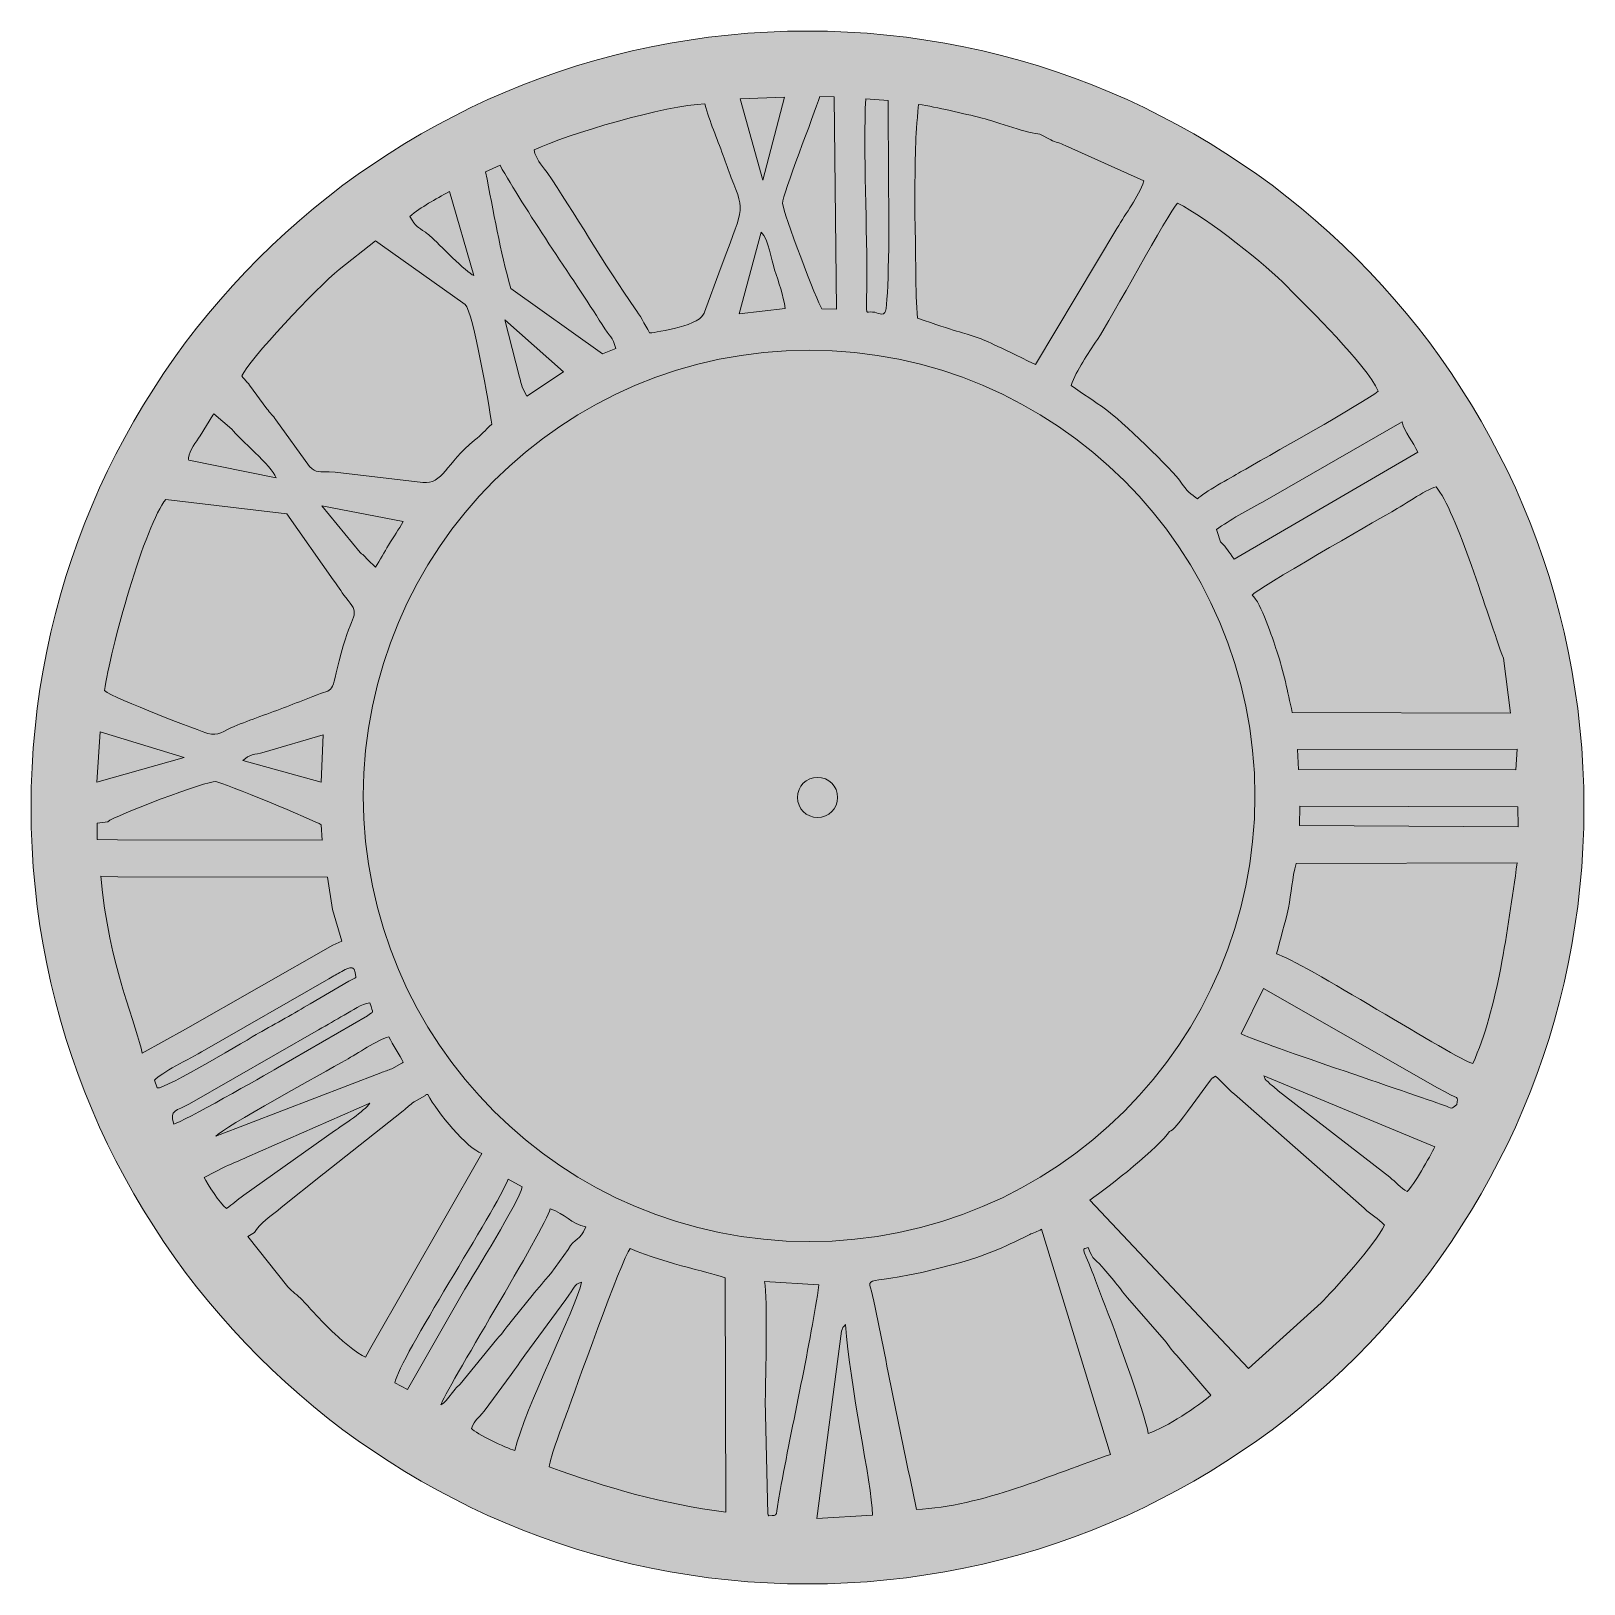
# Model space of a CAD drawing. Header units: inches. Extents: x -4.32 to 3.28, y -3.78 to 3.82.
import ezdxf

# ---------------------------------------------------------------- set-up
doc = ezdxf.new("R2010")
doc.units = ezdxf.units.IN
doc.header["$MEASUREMENT"] = 0
doc.layers.add('layer 1', color=7, linetype='Continuous')

msp = doc.modelspace()

# ---------------------------------------------------------------- hatches: boundary and pattern name
at = {"layer": 'layer 1', "true_color": 0xfefefe}
h = msp.add_hatch(color=7, dxfattribs=at)
edge = h.paths.add_edge_path()
edge.add_spline(control_points=[(-0.5208, 3.8199), (-2.6201, 3.8199), (-4.322, 2.1181), (-4.322, 0.0187), (-4.322, -2.0806), (-2.6201, -3.7824), (-0.5208, -3.7824), (1.5786, -3.7824), (3.2804, -2.0806), (3.2804, 0.0187), (3.2804, 2.1181), (1.5786, 3.8199), (-0.5208, 3.8199)], knot_values=[0, 0, 0, 0, 0.25, 0.25, 0.25, 0.5, 0.5, 0.5, 0.75, 0.75, 0.75, 1, 1, 1, 1], degree=3, periodic=1)
h = msp.add_hatch(color=7, dxfattribs=at)
edge = h.paths.add_edge_path()
edge.add_spline(control_points=[(-0.4503, 2.4606), (-0.4716, 2.4866), (-0.6419, 2.9375), (-0.6424, 2.9754), (-0.643, 3.0218), (-0.4879, 3.4119), (-0.4607, 3.4996), (-0.4607, 3.4996), (-0.3896, 3.4977), (-0.3896, 3.4977), (-0.3896, 3.4977), (-0.3784, 2.4581), (-0.3784, 2.4581), (-0.3784, 2.4581), (-0.4503, 2.4606), (-0.4503, 2.4606)], knot_values=[0, 0, 0, 0, 0.2, 0.2, 0.2, 0.4, 0.4, 0.4, 0.6, 0.6, 0.6, 0.8, 0.8, 0.8, 1, 1, 1, 1], degree=3, periodic=1)
h = msp.add_hatch(color=7, dxfattribs=at)
edge = h.paths.add_edge_path()
edge.add_spline(control_points=[(-0.894, 3.1015), (-0.821, 2.9237), (-0.8396, 2.956), (-0.9541, 2.635), (-0.9541, 2.635), (-1.0185, 2.4617), (-1.0185, 2.4617), (-1.0201, 2.4575), (-1.0277, 2.4381), (-1.0295, 2.4344), (-1.0608, 2.3693), (-1.2929, 2.3419), (-1.2936, 2.3421), (-1.319, 2.3886), (-1.3423, 2.4296), (-1.3644, 2.4606), (-1.5125, 2.669), (-1.6674, 2.9417), (-1.7959, 3.1268), (-1.8291, 3.1746), (-1.8486, 3.1887), (-1.8594, 3.2383), (-1.6974, 3.3143), (-1.2107, 3.4594), (-1.0227, 3.4632), (-0.9995, 3.3723), (-0.9646, 3.298), (-0.9337, 3.2112), (-0.9203, 3.1737), (-0.9095, 3.1393), (-0.894, 3.1015)], knot_values=[0, 0, 0, 0, 0.1, 0.1, 0.1, 0.2, 0.2, 0.2, 0.3, 0.3, 0.3, 0.4, 0.4, 0.4, 0.5, 0.5, 0.5, 0.6, 0.6, 0.6, 0.7, 0.7, 0.7, 0.8, 0.8, 0.8, 0.9, 0.9, 0.9, 1, 1, 1, 1], degree=3, periodic=1)
h = msp.add_hatch(color=7, dxfattribs=at)
edge = h.paths.add_edge_path()
edge.add_spline(control_points=[(-0.7401, 3.09), (-0.7401, 3.09), (-0.8511, 3.4879), (-0.8511, 3.4879), (-0.8511, 3.4879), (-0.6327, 3.4957), (-0.6327, 3.4957), (-0.6327, 3.4957), (-0.7401, 3.09), (-0.7401, 3.09)], knot_values=[0, 0, 0, 0, 0.333333, 0.333333, 0.333333, 0.666667, 0.666667, 0.666667, 1, 1, 1, 1], degree=3, periodic=1)
h = msp.add_hatch(color=7, dxfattribs=at)
edge = h.paths.add_edge_path()
edge.add_spline(control_points=[(-0.1415, 2.4413), (-0.1593, 2.4218), (-0.1907, 2.4497), (-0.2021, 2.4435), (-0.2364, 2.4533), (-0.233, 2.4051), (-0.2307, 2.5607), (-0.2265, 2.8411), (-0.2497, 3.2425), (-0.2355, 3.4881), (-0.2355, 3.4881), (-0.1266, 3.4806), (-0.1266, 3.4806), (-0.1266, 3.4806), (-0.1248, 3.0877), (-0.1248, 3.0877), (-0.1178, 2.7915), (-0.1272, 2.457), (-0.1415, 2.4413)], knot_values=[0, 0, 0, 0, 0.166667, 0.166667, 0.166667, 0.333333, 0.333333, 0.333333, 0.5, 0.5, 0.5, 0.666667, 0.666667, 0.666667, 0.833333, 0.833333, 0.833333, 1, 1, 1, 1], degree=3, periodic=1)
h = msp.add_hatch(color=7, dxfattribs=at)
edge = h.paths.add_edge_path()
edge.add_spline(control_points=[(0.5948, 2.1872), (0.2091, 2.3756), (0.3863, 2.2871), (0.018, 2.4137), (0.005, 2.5439), (0.012, 2.7266), (0.0046, 2.9058), (0.0057, 3.266), (0.0073, 3.2712), (0.0223, 3.4611), (0.1149, 3.4464), (0.2395, 3.4172), (0.3342, 3.3937), (0.4039, 3.3765), (0.5704, 3.3141), (0.6169, 3.3158), (0.6169, 3.3158), (0.6697, 3.2868), (0.6697, 3.2868), (0.6953, 3.2772), (0.7158, 3.2702), (0.7414, 3.26), (0.7414, 3.26), (1.1258, 3.086), (1.1258, 3.086), (1.0974, 3.0037), (1.04, 2.9335), (0.9942, 2.8528), (0.9942, 2.8528), (0.5948, 2.1872), (0.5948, 2.1872)], knot_values=[0, 0, 0, 0, 0.1, 0.1, 0.1, 0.2, 0.2, 0.2, 0.3, 0.3, 0.3, 0.4, 0.4, 0.4, 0.5, 0.5, 0.5, 0.6, 0.6, 0.6, 0.7, 0.7, 0.7, 0.8, 0.8, 0.8, 0.9, 0.9, 0.9, 1, 1, 1, 1], degree=3, periodic=1)
h = msp.add_hatch(color=7, dxfattribs=at)
edge = h.paths.add_edge_path()
edge.add_spline(control_points=[(-1.4589, 2.266), (-1.4589, 2.266), (-1.5249, 2.2397), (-1.5249, 2.2397), (-1.5249, 2.2397), (-1.9728, 2.5594), (-1.9728, 2.5594), (-2.0254, 2.7405), (-2.0571, 2.9374), (-2.0972, 3.1303), (-2.0972, 3.1303), (-2.0261, 3.1631), (-2.0261, 3.1631), (-1.9097, 2.952), (-1.6696, 2.6096), (-1.5265, 2.3837), (-1.4846, 2.3176), (-1.4771, 2.3269), (-1.4589, 2.266)], knot_values=[0, 0, 0, 0, 0.166667, 0.166667, 0.166667, 0.333333, 0.333333, 0.333333, 0.5, 0.5, 0.5, 0.666667, 0.666667, 0.666667, 0.833333, 0.833333, 0.833333, 1, 1, 1, 1], degree=3, periodic=1)
h = msp.add_hatch(color=7, dxfattribs=at)
edge = h.paths.add_edge_path()
edge.add_spline(control_points=[(-2.1539, 2.6232), (-2.1918, 2.6375), (-2.323, 2.7765), (-2.3699, 2.8182), (-2.3777, 2.8251), (-2.3832, 2.8288), (-2.3912, 2.8346), (-2.4328, 2.8649), (-2.4335, 2.8565), (-2.4683, 2.9121), (-2.4094, 2.9603), (-2.3451, 2.9955), (-2.2741, 3.0338), (-2.2741, 3.0338), (-2.1539, 2.6232), (-2.1539, 2.6232)], knot_values=[0, 0, 0, 0, 0.2, 0.2, 0.2, 0.4, 0.4, 0.4, 0.6, 0.6, 0.6, 0.8, 0.8, 0.8, 1, 1, 1, 1], degree=3, periodic=1)
h = msp.add_hatch(color=7, dxfattribs=at)
edge = h.paths.add_edge_path()
edge.add_spline(control_points=[(0.9384, 1.9687), (0.885, 2.0065), (0.8292, 2.0427), (0.7695, 2.0851), (0.7992, 2.163), (0.8495, 2.2363), (0.8986, 2.3102), (0.9621, 2.4057), (1.2459, 2.9281), (1.2903, 2.978), (1.4359, 2.9034), (1.7307, 2.6709), (1.827, 2.57), (1.937, 2.4549), (2.2133, 2.192), (2.2735, 2.0565), (2.208, 2.0038), (1.7104, 1.7253), (1.5996, 1.6613), (1.55, 1.6327), (1.4198, 1.5605), (1.3885, 1.5306), (1.358, 1.5487), (1.3323, 1.5733), (1.3107, 1.6067), (1.2685, 1.672), (1.0073, 1.9198), (0.9384, 1.9687)], knot_values=[0, 0, 0, 0, 0.111111, 0.111111, 0.111111, 0.222222, 0.222222, 0.222222, 0.333333, 0.333333, 0.333333, 0.444444, 0.444444, 0.444444, 0.555556, 0.555556, 0.555556, 0.666667, 0.666667, 0.666667, 0.777778, 0.777778, 0.777778, 0.888889, 0.888889, 0.888889, 1, 1, 1, 1], degree=3, periodic=1)
h = msp.add_hatch(color=7, dxfattribs=at)
edge = h.paths.add_edge_path()
edge.add_spline(control_points=[(-0.6298, 2.4621), (-0.6298, 2.4621), (-0.8547, 2.4355), (-0.8547, 2.4355), (-0.8547, 2.4355), (-0.747, 2.8349), (-0.747, 2.8349), (-0.7098, 2.7982), (-0.6977, 2.7001), (-0.6819, 2.651), (-0.6622, 2.5897), (-0.6393, 2.5263), (-0.6298, 2.4621)], knot_values=[0, 0, 0, 0, 0.25, 0.25, 0.25, 0.5, 0.5, 0.5, 0.75, 0.75, 0.75, 1, 1, 1, 1], degree=3, periodic=1)
h = msp.add_hatch(color=7, dxfattribs=at)
edge = h.paths.add_edge_path()
edge.add_spline(control_points=[(-2.151, 1.8168), (-2.2922, 1.7031), (-2.3056, 1.5988), (-2.4042, 1.6105), (-2.4042, 1.6105), (-2.833, 1.6599), (-2.833, 1.6599), (-2.9251, 1.6675), (-2.919, 1.6524), (-2.9585, 1.688), (-2.9585, 1.688), (-3.1232, 1.9161), (-3.1232, 1.9161), (-3.138, 1.9374), (-3.1512, 1.9491), (-3.1678, 1.9712), (-3.1678, 1.9712), (-3.252, 2.087), (-3.252, 2.087), (-3.2693, 2.1086), (-3.2755, 2.1105), (-3.2895, 2.1314), (-3.262, 2.206), (-2.9217, 2.5643), (-2.8136, 2.6528), (-2.8136, 2.6528), (-2.6359, 2.793), (-2.6359, 2.793), (-2.6359, 2.793), (-2.6132, 2.7767), (-2.6132, 2.7767), (-2.6132, 2.7767), (-2.1969, 2.4806), (-2.1969, 2.4806), (-2.156, 2.4458), (-2.0787, 1.9787), (-2.0668, 1.8959), (-2.1033, 1.8605), (-2.1133, 1.8472), (-2.151, 1.8168)], knot_values=[0, 0, 0, 0, 0.076923, 0.076923, 0.076923, 0.153846, 0.153846, 0.153846, 0.230769, 0.230769, 0.230769, 0.307692, 0.307692, 0.307692, 0.384615, 0.384615, 0.384615, 0.461538, 0.461538, 0.461538, 0.538462, 0.538462, 0.538462, 0.615385, 0.615385, 0.615385, 0.692308, 0.692308, 0.692308, 0.769231, 0.769231, 0.769231, 0.846154, 0.846154, 0.846154, 0.923077, 0.923077, 0.923077, 1, 1, 1, 1], degree=3, periodic=1)
h = msp.add_hatch(color=7, dxfattribs=at)
edge = h.paths.add_edge_path()
edge.add_spline(control_points=[(-1.7156, 2.1519), (-1.7156, 2.1519), (-1.8955, 2.0329), (-1.8955, 2.0329), (-1.8955, 2.0329), (-1.9177, 2.0762), (-1.9177, 2.0762), (-1.9191, 2.0801), (-1.9283, 2.1172), (-1.9305, 2.1259), (-1.9305, 2.1259), (-2.0029, 2.4054), (-2.0029, 2.4054), (-2.0029, 2.4054), (-1.7156, 2.1519), (-1.7156, 2.1519)], knot_values=[0, 0, 0, 0, 0.2, 0.2, 0.2, 0.4, 0.4, 0.4, 0.6, 0.6, 0.6, 0.8, 0.8, 0.8, 1, 1, 1, 1], degree=3, periodic=1)
h = msp.add_hatch(color=7, dxfattribs=at)
edge = h.paths.add_edge_path()
edge.add_spline(control_points=[(-0.5128, -2.1066), (-1.7182, -2.1066), (-2.6954, -1.1298), (-2.6954, 0.0753), (-2.6954, 1.2803), (-1.7182, 2.2572), (-0.5128, 2.2572), (0.6926, 2.2572), (1.6698, 1.2803), (1.6698, 0.0753), (1.6698, -1.1298), (0.6926, -2.1066), (-0.5128, -2.1066)], knot_values=[0, 0, 0, 0, 0.25, 0.25, 0.25, 0.5, 0.5, 0.5, 0.75, 0.75, 0.75, 1, 1, 1, 1], degree=3, periodic=1)
h = msp.add_hatch(color=7, dxfattribs=at)
edge = h.paths.add_edge_path()
edge.add_spline(control_points=[(-3.1228, 1.6334), (-3.1228, 1.6334), (-3.55, 1.7188), (-3.55, 1.7188), (-3.5507, 1.7207), (-3.551, 1.7238), (-3.551, 1.7247), (-3.551, 1.7255), (-3.5515, 1.7296), (-3.5514, 1.7307), (-3.5475, 1.768), (-3.5132, 1.8082), (-3.4941, 1.8383), (-3.4941, 1.8383), (-3.4326, 1.9395), (-3.4326, 1.9395), (-3.4326, 1.9395), (-3.4268, 1.9468), (-3.4268, 1.9468), (-3.4268, 1.9468), (-3.3396, 1.8716), (-3.3396, 1.8716), (-3.3024, 1.8217), (-3.1426, 1.6907), (-3.1228, 1.6334)], knot_values=[0, 0, 0, 0, 0.125, 0.125, 0.125, 0.25, 0.25, 0.25, 0.375, 0.375, 0.375, 0.5, 0.5, 0.5, 0.625, 0.625, 0.625, 0.75, 0.75, 0.75, 0.875, 0.875, 0.875, 1, 1, 1, 1], degree=3, periodic=1)
h = msp.add_hatch(color=7, dxfattribs=at)
edge = h.paths.add_edge_path()
edge.add_spline(control_points=[(1.5008, 1.319), (1.5008, 1.319), (1.4848, 1.3701), (1.4848, 1.3701), (1.4843, 1.3749), (1.4823, 1.376), (1.4812, 1.3791), (1.5468, 1.4268), (1.6342, 1.475), (1.7071, 1.5139), (1.7071, 1.5139), (2.3899, 1.907), (2.3899, 1.907), (2.4024, 1.8546), (2.4453, 1.8103), (2.4665, 1.7577), (2.4665, 1.7577), (1.5684, 1.2351), (1.5684, 1.2351), (1.5361, 1.2727), (1.537, 1.2887), (1.5009, 1.3193), (1.5008, 1.3192), (1.5008, 1.3191), (1.5008, 1.319)], knot_values=[0, 0, 0, 0, 0.125, 0.125, 0.125, 0.25, 0.25, 0.25, 0.375, 0.375, 0.375, 0.5, 0.5, 0.5, 0.625, 0.625, 0.625, 0.75, 0.75, 0.75, 0.875, 0.875, 0.875, 1, 1, 1, 1], degree=3, periodic=1)
h = msp.add_hatch(color=7, dxfattribs=at)
edge = h.paths.add_edge_path()
edge.add_spline(control_points=[(-3.3278, 0.4155), (-3.3814, 0.3924), (-3.4048, 0.3667), (-3.4567, 0.3814), (-3.4809, 0.3882), (-3.9159, 0.5517), (-3.9621, 0.5912), (-3.9367, 0.7866), (-3.7626, 1.4103), (-3.6616, 1.5271), (-3.6616, 1.5271), (-3.0701, 1.4567), (-3.0701, 1.4567), (-3.0701, 1.4567), (-2.8435, 1.1333), (-2.8435, 1.1333), (-2.8103, 1.0889), (-2.8019, 1.0724), (-2.7697, 1.0329), (-2.7079, 0.9571), (-2.751, 0.9738), (-2.8038, 0.7746), (-2.8618, 0.5557), (-2.8248, 0.6098), (-2.9418, 0.5628), (-3.0329, 0.5262), (-3.109, 0.4976), (-3.2015, 0.4637), (-3.2459, 0.4474), (-3.288, 0.4327), (-3.3278, 0.4155)], knot_values=[0, 0, 0, 0, 0.1, 0.1, 0.1, 0.2, 0.2, 0.2, 0.3, 0.3, 0.3, 0.4, 0.4, 0.4, 0.5, 0.5, 0.5, 0.6, 0.6, 0.6, 0.7, 0.7, 0.7, 0.8, 0.8, 0.8, 0.9, 0.9, 0.9, 1, 1, 1, 1], degree=3, periodic=1)
h = msp.add_hatch(color=7, dxfattribs=at)
edge = h.paths.add_edge_path()
edge.add_spline(control_points=[(1.7769, 0.7844), (1.7554, 0.8476), (1.7005, 1.0215), (1.6559, 1.0585), (1.678, 1.0872), (2.2638, 1.4243), (2.3284, 1.4595), (2.3868, 1.4914), (2.5043, 1.5745), (2.5565, 1.5883), (2.655, 1.4765), (2.8104, 0.9517), (2.8861, 0.7498), (2.8861, 0.7498), (2.9216, 0.4811), (2.9216, 0.4811), (2.9216, 0.4811), (1.8525, 0.4835), (1.8525, 0.4835), (1.8274, 0.5909), (1.8126, 0.6793), (1.7769, 0.7844)], knot_values=[0, 0, 0, 0, 0.142857, 0.142857, 0.142857, 0.285714, 0.285714, 0.285714, 0.428571, 0.428571, 0.428571, 0.571429, 0.571429, 0.571429, 0.714286, 0.714286, 0.714286, 0.857143, 0.857143, 0.857143, 1, 1, 1, 1], degree=3, periodic=1)
h = msp.add_hatch(color=7, dxfattribs=at)
edge = h.paths.add_edge_path()
edge.add_spline(control_points=[(-2.6365, 1.1947), (-2.6365, 1.1947), (-2.6739, 1.2308), (-2.6739, 1.2308), (-2.6955, 1.2561), (-2.6863, 1.2463), (-2.7114, 1.2679), (-2.7114, 1.2679), (-2.8977, 1.4957), (-2.8977, 1.4957), (-2.8977, 1.4957), (-2.501, 1.4192), (-2.501, 1.4192), (-2.5217, 1.3784), (-2.5455, 1.3473), (-2.5721, 1.3029), (-2.5917, 1.2702), (-2.6121, 1.2294), (-2.6365, 1.1947)], knot_values=[0, 0, 0, 0, 0.166667, 0.166667, 0.166667, 0.333333, 0.333333, 0.333333, 0.5, 0.5, 0.5, 0.666667, 0.666667, 0.666667, 0.833333, 0.833333, 0.833333, 1, 1, 1, 1], degree=3, periodic=1)
h = msp.add_hatch(color=7, dxfattribs=at)
edge = h.paths.add_edge_path()
edge.add_spline(control_points=[(-3.5728, 0.2638), (-3.5728, 0.2638), (-3.9992, 0.143), (-3.9992, 0.143), (-3.9992, 0.143), (-3.9834, 0.3888), (-3.9834, 0.3888), (-3.9834, 0.3888), (-3.5728, 0.2638), (-3.5728, 0.2638)], knot_values=[0, 0, 0, 0, 0.333333, 0.333333, 0.333333, 0.666667, 0.666667, 0.666667, 1, 1, 1, 1], degree=3, periodic=1)
h = msp.add_hatch(color=7, dxfattribs=at)
edge = h.paths.add_edge_path()
edge.add_spline(control_points=[(-2.9012, 0.1425), (-2.9012, 0.1425), (-3.2844, 0.2481), (-3.2844, 0.2481), (-3.2527, 0.2817), (-3.2302, 0.2762), (-3.1806, 0.2895), (-3.1806, 0.2895), (-2.8916, 0.3746), (-2.8916, 0.3746), (-2.8916, 0.3746), (-2.9012, 0.1425), (-2.9012, 0.1425)], knot_values=[0, 0, 0, 0, 0.25, 0.25, 0.25, 0.5, 0.5, 0.5, 0.75, 0.75, 0.75, 1, 1, 1, 1], degree=3, periodic=1)
h = msp.add_hatch(color=7, dxfattribs=at)
edge = h.paths.add_edge_path()
edge.add_spline(control_points=[(1.8836, 0.2045), (1.8836, 0.2045), (1.8782, 0.3022), (1.8782, 0.3022), (1.8782, 0.3022), (2.9542, 0.304), (2.9542, 0.304), (2.9542, 0.304), (2.9473, 0.2031), (2.9473, 0.2031), (2.9473, 0.2031), (1.8836, 0.2045), (1.8836, 0.2045)], knot_values=[0, 0, 0, 0, 0.25, 0.25, 0.25, 0.5, 0.5, 0.5, 0.75, 0.75, 0.75, 1, 1, 1, 1], degree=3, periodic=1)
h = msp.add_hatch(color=7, dxfattribs=at)
edge = h.paths.add_edge_path()
edge.add_spline(control_points=[(-2.8964, -0.1418), (-2.8964, -0.1418), (-3.8987, -0.1389), (-3.8987, -0.1389), (-3.8987, -0.1389), (-3.998, -0.1373), (-3.998, -0.1373), (-3.998, -0.1373), (-3.9988, -0.0587), (-3.9988, -0.0587), (-3.9988, -0.0587), (-3.9464, -0.051), (-3.9464, -0.051), (-3.9146, -0.0214), (-3.4552, 0.1509), (-3.4179, 0.1462), (-3.3848, 0.142), (-2.9286, -0.047), (-2.9025, -0.0656), (-2.9025, -0.0656), (-2.8964, -0.1418), (-2.8964, -0.1418)], knot_values=[0, 0, 0, 0, 0.142857, 0.142857, 0.142857, 0.285714, 0.285714, 0.285714, 0.428571, 0.428571, 0.428571, 0.571429, 0.571429, 0.571429, 0.714286, 0.714286, 0.714286, 0.857143, 0.857143, 0.857143, 1, 1, 1, 1], degree=3, periodic=1)
h = msp.add_hatch(color=7, dxfattribs=at)
edge = h.paths.add_edge_path()
edge.add_spline(control_points=[(2.9577, -0.0758), (2.9577, -0.0758), (1.8884, -0.0699), (1.8884, -0.0699), (1.8884, -0.0699), (1.8902, 0.0248), (1.8902, 0.0248), (1.8902, 0.0248), (2.9567, 0.0214), (2.9567, 0.0214), (2.9567, 0.0214), (2.9577, -0.0758), (2.9577, -0.0758)], knot_values=[0, 0, 0, 0, 0.25, 0.25, 0.25, 0.5, 0.5, 0.5, 0.75, 0.75, 0.75, 1, 1, 1, 1], degree=3, periodic=1)
h = msp.add_hatch(color=7, dxfattribs=at)
edge = h.paths.add_edge_path()
edge.add_spline(control_points=[(1.776, -0.698), (1.7939, -0.6229), (1.8175, -0.55), (1.8333, -0.4722), (1.8476, -0.4019), (1.8515, -0.3261), (1.8717, -0.2552), (1.8717, -0.2552), (2.9536, -0.2523), (2.9536, -0.2523), (2.9058, -0.5863), (2.8589, -0.9628), (2.7363, -1.2351), (2.6576, -1.2158), (1.8844, -0.7252), (1.776, -0.698)], knot_values=[0, 0, 0, 0, 0.2, 0.2, 0.2, 0.4, 0.4, 0.4, 0.6, 0.6, 0.6, 0.8, 0.8, 0.8, 1, 1, 1, 1], degree=3, periodic=1)
h = msp.add_hatch(color=7, dxfattribs=at)
edge = h.paths.add_edge_path()
edge.add_spline(control_points=[(-2.8451, -0.6558), (-2.8451, -0.6558), (-3.5652, -1.0662), (-3.5652, -1.0662), (-3.5652, -1.0662), (-3.7783, -1.1842), (-3.7783, -1.1842), (-3.7955, -1.0683), (-3.9444, -0.7512), (-3.9804, -0.3167), (-3.9804, -0.3167), (-3.8968, -0.32), (-3.8968, -0.32), (-3.8968, -0.32), (-2.8699, -0.3219), (-2.8699, -0.3219), (-2.8699, -0.3219), (-2.846, -0.4801), (-2.846, -0.4801), (-2.846, -0.4801), (-2.8001, -0.6351), (-2.8001, -0.6351), (-2.8001, -0.6351), (-2.8451, -0.6558), (-2.8451, -0.6558)], knot_values=[0, 0, 0, 0, 0.125, 0.125, 0.125, 0.25, 0.25, 0.25, 0.375, 0.375, 0.375, 0.5, 0.5, 0.5, 0.625, 0.625, 0.625, 0.75, 0.75, 0.75, 0.875, 0.875, 0.875, 1, 1, 1, 1], degree=3, periodic=1)
h = msp.add_hatch(color=7, dxfattribs=at)
edge = h.paths.add_edge_path()
edge.add_spline(control_points=[(-2.9555, -0.9418), (-3.0306, -0.9883), (-3.1224, -1.0376), (-3.2082, -1.0866), (-3.2454, -1.1079), (-3.6691, -1.3631), (-3.7038, -1.3542), (-3.7038, -1.3542), (-3.7177, -1.3157), (-3.7177, -1.3157), (-3.6859, -1.2809), (-3.5527, -1.2151), (-3.4721, -1.1689), (-3.4721, -1.1689), (-2.8649, -0.8198), (-2.8649, -0.8198), (-2.8386, -0.805), (-2.8267, -0.7987), (-2.8006, -0.7837), (-2.749, -0.754), (-2.7503, -0.7687), (-2.7405, -0.7727), (-2.7266, -0.827), (-2.7246, -0.8056), (-2.7664, -0.8321), (-2.7664, -0.8321), (-2.9555, -0.9418), (-2.9555, -0.9418)], knot_values=[0, 0, 0, 0, 0.111111, 0.111111, 0.111111, 0.222222, 0.222222, 0.222222, 0.333333, 0.333333, 0.333333, 0.444444, 0.444444, 0.444444, 0.555556, 0.555556, 0.555556, 0.666667, 0.666667, 0.666667, 0.777778, 0.777778, 0.777778, 0.888889, 0.888889, 0.888889, 1, 1, 1, 1], degree=3, periodic=1)
h = msp.add_hatch(color=7, dxfattribs=at)
edge = h.paths.add_edge_path()
edge.add_spline(control_points=[(2.5931, -1.4386), (2.457, -1.3891), (1.6492, -1.1195), (1.6027, -1.0892), (1.6027, -1.0892), (1.7112, -0.8667), (1.7112, -0.8667), (1.7112, -0.8667), (2.5627, -1.3533), (2.5627, -1.3533), (2.6804, -1.4184), (2.6614, -1.3894), (2.6577, -1.4357), (2.6284, -1.4606), (2.6376, -1.4548), (2.5931, -1.4386)], knot_values=[0, 0, 0, 0, 0.2, 0.2, 0.2, 0.4, 0.4, 0.4, 0.6, 0.6, 0.6, 0.8, 0.8, 0.8, 1, 1, 1, 1], degree=3, periodic=1)
h = msp.add_hatch(color=7, dxfattribs=at)
edge = h.paths.add_edge_path()
edge.add_spline(control_points=[(-2.675, -1.0004), (-2.675, -1.0004), (-3.1162, -1.2556), (-3.1162, -1.2556), (-3.1822, -1.294), (-3.5819, -1.5233), (-3.6237, -1.531), (-3.6449, -1.4575), (-3.611, -1.4689), (-3.5462, -1.4326), (-3.5462, -1.4326), (-2.9146, -1.0703), (-2.9146, -1.0703), (-2.8682, -1.0444), (-2.8331, -1.0213), (-2.7889, -0.9975), (-2.745, -0.9738), (-2.7065, -0.9424), (-2.6632, -0.9378), (-2.6453, -0.9948), (-2.6422, -0.9757), (-2.675, -1.0004)], knot_values=[0, 0, 0, 0, 0.142857, 0.142857, 0.142857, 0.285714, 0.285714, 0.285714, 0.428571, 0.428571, 0.428571, 0.571429, 0.571429, 0.571429, 0.714286, 0.714286, 0.714286, 0.857143, 0.857143, 0.857143, 1, 1, 1, 1], degree=3, periodic=1)
h = msp.add_hatch(color=7, dxfattribs=at)
edge = h.paths.add_edge_path()
edge.add_spline(control_points=[(-2.6102, -1.28), (-2.6102, -1.28), (-3.4181, -1.59), (-3.4181, -1.59), (-3.3846, -1.5506), (-2.8874, -1.2781), (-2.7816, -1.2181), (-2.7228, -1.1848), (-2.6282, -1.1208), (-2.5712, -1.1034), (-2.5494, -1.1434), (-2.5185, -1.1949), (-2.4997, -1.2279), (-2.5019, -1.2299), (-2.5051, -1.2326), (-2.5066, -1.2336), (-2.5066, -1.2336), (-2.5555, -1.2602), (-2.5555, -1.2602), (-2.573, -1.2671), (-2.5908, -1.2726), (-2.6102, -1.28)], knot_values=[0, 0, 0, 0, 0.142857, 0.142857, 0.142857, 0.285714, 0.285714, 0.285714, 0.428571, 0.428571, 0.428571, 0.571429, 0.571429, 0.571429, 0.714286, 0.714286, 0.714286, 0.857143, 0.857143, 0.857143, 1, 1, 1, 1], degree=3, periodic=1)
h = msp.add_hatch(color=7, dxfattribs=at)
edge = h.paths.add_edge_path()
edge.add_spline(control_points=[(1.6384, -2.728), (1.6384, -2.728), (0.8615, -1.9028), (0.8615, -1.9028), (0.9585, -1.8368), (1.2039, -1.6402), (1.2514, -1.5675), (1.2514, -1.5675), (1.2511, -1.5669), (1.2511, -1.5669), (1.2684, -1.567), (1.2969, -1.5258), (1.3626, -1.4387), (1.3626, -1.4387), (1.4468, -1.3232), (1.4468, -1.3232), (1.4701, -1.2965), (1.4514, -1.3135), (1.4765, -1.2964), (1.5135, -1.3277), (1.5458, -1.3678), (1.5825, -1.396), (1.5825, -1.396), (2.2046, -1.9434), (2.2046, -1.9434), (2.2407, -1.9787), (2.2723, -1.9904), (2.3041, -2.0263), (2.2637, -2.1123), (2.0475, -2.3554), (1.9932, -2.4056), (1.9932, -2.4056), (1.6384, -2.728), (1.6384, -2.728)], knot_values=[0, 0, 0, 0, 0.090909, 0.090909, 0.090909, 0.181818, 0.181818, 0.181818, 0.272727, 0.272727, 0.272727, 0.363636, 0.363636, 0.363636, 0.454545, 0.454545, 0.454545, 0.545455, 0.545455, 0.545455, 0.636364, 0.636364, 0.636364, 0.727273, 0.727273, 0.727273, 0.818182, 0.818182, 0.818182, 0.909091, 0.909091, 0.909091, 1, 1, 1, 1], degree=3, periodic=1)
h = msp.add_hatch(color=7, dxfattribs=at)
edge = h.paths.add_edge_path()
edge.add_spline(control_points=[(2.4152, -1.8616), (2.3814, -1.8435), (2.3589, -1.8144), (2.33, -1.7912), (2.33, -1.7912), (1.7837, -1.3677), (1.7837, -1.3677), (1.7784, -1.3638), (1.7442, -1.3347), (1.7428, -1.3334), (1.7141, -1.3065), (1.7232, -1.3194), (1.7139, -1.2944), (1.7139, -1.2944), (2.5501, -1.6419), (2.5501, -1.6419), (2.5271, -1.6891), (2.4454, -1.8343), (2.4152, -1.8616)], knot_values=[0, 0, 0, 0, 0.166667, 0.166667, 0.166667, 0.333333, 0.333333, 0.333333, 0.5, 0.5, 0.5, 0.666667, 0.666667, 0.666667, 0.833333, 0.833333, 0.833333, 1, 1, 1, 1], degree=3, periodic=1)
h = msp.add_hatch(color=7, dxfattribs=at)
edge = h.paths.add_edge_path()
edge.add_spline(control_points=[(-2.8372, -1.5647), (-2.8372, -1.5647), (-3.2802, -1.8787), (-3.2802, -1.8787), (-3.3171, -1.9047), (-3.3345, -1.9231), (-3.3653, -1.9444), (-3.4006, -1.9177), (-3.4564, -1.8259), (-3.4737, -1.7925), (-3.4737, -1.7925), (-3.3694, -1.7383), (-3.3694, -1.7383), (-3.3298, -1.7231), (-3.3023, -1.7091), (-3.2659, -1.6928), (-3.2659, -1.6928), (-2.6638, -1.4295), (-2.6638, -1.4295), (-2.6878, -1.4657), (-2.7963, -1.5371), (-2.8372, -1.5647)], knot_values=[0, 0, 0, 0, 0.142857, 0.142857, 0.142857, 0.285714, 0.285714, 0.285714, 0.428571, 0.428571, 0.428571, 0.571429, 0.571429, 0.571429, 0.714286, 0.714286, 0.714286, 0.857143, 0.857143, 0.857143, 1, 1, 1, 1], degree=3, periodic=1)
h = msp.add_hatch(color=7, dxfattribs=at)
edge = h.paths.add_edge_path()
edge.add_spline(control_points=[(-2.1155, -1.6753), (-2.1155, -1.6753), (-2.6592, -2.6253), (-2.6592, -2.6253), (-2.6592, -2.6253), (-2.6847, -2.6721), (-2.6847, -2.6721), (-2.7233, -2.6595), (-2.8226, -2.5703), (-2.8476, -2.5462), (-2.914, -2.482), (-2.9454, -2.4437), (-2.9933, -2.3932), (-3.0201, -2.3649), (-3.0407, -2.355), (-3.0647, -2.3279), (-3.0647, -2.3279), (-3.2609, -2.081), (-3.2609, -2.081), (-3.2609, -2.081), (-3.2275, -2.0613), (-3.2275, -2.0613), (-3.2087, -2.0226), (-3.1414, -1.9754), (-3.097, -1.9394), (-3.097, -1.9394), (-2.897, -1.7789), (-2.897, -1.7789), (-2.8948, -1.7774), (-2.8916, -1.7755), (-2.8895, -1.7739), (-2.8895, -1.7739), (-2.5007, -1.4659), (-2.5007, -1.4659), (-2.4774, -1.4476), (-2.4701, -1.4385), (-2.4466, -1.4216), (-2.4466, -1.4216), (-2.3915, -1.3909), (-2.3915, -1.3909), (-2.3891, -1.3854), (-2.3833, -1.3875), (-2.3791, -1.3862), (-2.334, -1.4748), (-2.1853, -1.6509), (-2.1155, -1.6753)], knot_values=[0, 0, 0, 0, 0.066667, 0.066667, 0.066667, 0.133333, 0.133333, 0.133333, 0.2, 0.2, 0.2, 0.266667, 0.266667, 0.266667, 0.333333, 0.333333, 0.333333, 0.4, 0.4, 0.4, 0.466667, 0.466667, 0.466667, 0.533333, 0.533333, 0.533333, 0.6, 0.6, 0.6, 0.666667, 0.666667, 0.666667, 0.733333, 0.733333, 0.733333, 0.8, 0.8, 0.8, 0.866667, 0.866667, 0.866667, 0.933333, 0.933333, 0.933333, 1, 1, 1, 1], degree=3, periodic=1)
h = msp.add_hatch(color=7, dxfattribs=at)
edge = h.paths.add_edge_path()
edge.add_spline(control_points=[(-1.9176, -1.8382), (-1.9359, -1.9155), (-2.1505, -2.2588), (-2.1978, -2.3389), (-2.1978, -2.3389), (-2.4797, -2.8305), (-2.4797, -2.8305), (-2.4797, -2.8305), (-2.5404, -2.7976), (-2.5404, -2.7976), (-2.5188, -2.6761), (-2.0428, -1.9478), (-1.9866, -1.8009), (-1.9866, -1.8009), (-1.9176, -1.8382), (-1.9176, -1.8382)], knot_values=[0, 0, 0, 0, 0.2, 0.2, 0.2, 0.4, 0.4, 0.4, 0.6, 0.6, 0.6, 0.8, 0.8, 0.8, 1, 1, 1, 1], degree=3, periodic=1)
h = msp.add_hatch(color=7, dxfattribs=at)
edge = h.paths.add_edge_path()
edge.add_spline(control_points=[(-1.7776, -2.263), (-1.8109, -2.3016), (-1.8366, -2.3302), (-1.8692, -2.3708), (-1.8692, -2.3708), (-1.9585, -2.4811), (-1.9585, -2.4811), (-1.9987, -2.5278), (-2.0063, -2.5467), (-2.0418, -2.5847), (-2.0418, -2.5847), (-2.2217, -2.8036), (-2.2217, -2.8036), (-2.2367, -2.8213), (-2.2308, -2.8107), (-2.2464, -2.8281), (-2.2464, -2.8281), (-2.2899, -2.8851), (-2.2899, -2.8851), (-2.2954, -2.8907), (-2.3119, -2.9033), (-2.3153, -2.9063), (-2.3007, -2.8458), (-1.804, -2.041), (-1.78, -1.9463), (-1.7075, -1.9709), (-1.6784, -2.0182), (-1.6059, -2.0346), (-1.6355, -2.1077), (-1.6587, -2.0839), (-1.6927, -2.1454), (-1.6927, -2.1454), (-1.7776, -2.263), (-1.7776, -2.263)], knot_values=[0, 0, 0, 0, 0.090909, 0.090909, 0.090909, 0.181818, 0.181818, 0.181818, 0.272727, 0.272727, 0.272727, 0.363636, 0.363636, 0.363636, 0.454545, 0.454545, 0.454545, 0.545455, 0.545455, 0.545455, 0.636364, 0.636364, 0.636364, 0.727273, 0.727273, 0.727273, 0.818182, 0.818182, 0.818182, 0.909091, 0.909091, 0.909091, 1, 1, 1, 1], degree=3, periodic=1)
h = msp.add_hatch(color=7, dxfattribs=at)
edge = h.paths.add_edge_path()
edge.add_spline(control_points=[(0.0128, -3.418), (-0.0588, -3.0771), (-0.1273, -2.7372), (-0.1961, -2.3978), (-0.2283, -2.2394), (-0.2777, -2.3474), (0.192, -2.2191), (0.3632, -2.1723), (0.4237, -2.1414), (0.5671, -2.0719), (0.5818, -2.0648), (0.6073, -2.0556), (0.6242, -2.0462), (0.6242, -2.0462), (0.9624, -3.1481), (0.9624, -3.1481), (0.6885, -3.242), (0.3283, -3.4048), (0.0128, -3.418)], knot_values=[0, 0, 0, 0, 0.166667, 0.166667, 0.166667, 0.333333, 0.333333, 0.333333, 0.5, 0.5, 0.5, 0.666667, 0.666667, 0.666667, 0.833333, 0.833333, 0.833333, 1, 1, 1, 1], degree=3, periodic=1)
h = msp.add_hatch(color=7, dxfattribs=at)
edge = h.paths.add_edge_path()
edge.add_spline(control_points=[(0.873, -2.2538), (0.8208, -2.1267), (0.8231, -2.146), (0.854, -2.136), (0.8843, -2.2097), (0.8763, -2.1765), (0.9218, -2.2304), (0.9436, -2.2562), (0.9755, -2.2911), (0.9959, -2.3183), (1.0248, -2.3569), (1.0329, -2.3659), (1.0681, -2.4079), (1.0681, -2.4079), (1.2248, -2.5875), (1.2248, -2.5875), (1.254, -2.6203), (1.2655, -2.6447), (1.2979, -2.6763), (1.2979, -2.6763), (1.4534, -2.8588), (1.4534, -2.8588), (1.394, -2.9111), (1.2362, -3.0157), (1.1474, -3.0454), (1.1364, -2.9622), (0.9613, -2.4731), (0.9135, -2.3626), (0.8982, -2.3274), (0.8896, -2.2942), (0.873, -2.2538)], knot_values=[0, 0, 0, 0, 0.1, 0.1, 0.1, 0.2, 0.2, 0.2, 0.3, 0.3, 0.3, 0.4, 0.4, 0.4, 0.5, 0.5, 0.5, 0.6, 0.6, 0.6, 0.7, 0.7, 0.7, 0.8, 0.8, 0.8, 0.9, 0.9, 0.9, 1, 1, 1, 1], degree=3, periodic=1)
h = msp.add_hatch(color=7, dxfattribs=at)
edge = h.paths.add_edge_path()
edge.add_spline(control_points=[(-0.9243, -2.2838), (-0.9243, -2.2838), (-0.9207, -3.4308), (-0.9207, -3.4308), (-1.2287, -3.3923), (-1.503, -3.3113), (-1.7849, -3.2094), (-1.7806, -3.1608), (-1.718, -2.9975), (-1.696, -2.9377), (-1.6665, -2.8575), (-1.4308, -2.1907), (-1.389, -2.1408), (-1.2057, -2.2175), (-0.9655, -2.2647), (-0.9243, -2.2838)], knot_values=[0, 0, 0, 0, 0.2, 0.2, 0.2, 0.4, 0.4, 0.4, 0.6, 0.6, 0.6, 0.8, 0.8, 0.8, 1, 1, 1, 1], degree=3, periodic=1)
h = msp.add_hatch(color=7, dxfattribs=at)
edge = h.paths.add_edge_path()
edge.add_spline(control_points=[(-1.6264, -2.3044), (-1.6553, -2.4351), (-1.9051, -2.9228), (-1.9533, -3.1291), (-1.999, -3.1164), (-2.1428, -3.0462), (-2.1663, -3.0219), (-2.1443, -2.9715), (-2.1387, -2.9785), (-2.1043, -2.9361), (-2.1043, -2.9361), (-1.9712, -2.7572), (-1.9712, -2.7572), (-1.9492, -2.7278), (-1.9264, -2.6912), (-1.904, -2.6625), (-1.904, -2.6625), (-1.7033, -2.3896), (-1.7033, -2.3896), (-1.6574, -2.3273), (-1.6677, -2.3195), (-1.6264, -2.3044)], knot_values=[0, 0, 0, 0, 0.142857, 0.142857, 0.142857, 0.285714, 0.285714, 0.285714, 0.428571, 0.428571, 0.428571, 0.571429, 0.571429, 0.571429, 0.714286, 0.714286, 0.714286, 0.857143, 0.857143, 0.857143, 1, 1, 1, 1], degree=3, periodic=1)
h = msp.add_hatch(color=7, dxfattribs=at)
edge = h.paths.add_edge_path()
edge.add_spline(control_points=[(-0.6547, -3.3249), (-0.6809, -3.468), (-0.659, -3.4416), (-0.7097, -3.4496), (-0.7117, -3.4469), (-0.7144, -3.4391), (-0.7149, -3.4409), (-0.7149, -3.4409), (-0.7273, -2.8839), (-0.7273, -2.8839), (-0.7273, -2.7648), (-0.7137, -2.3893), (-0.7314, -2.3014), (-0.7314, -2.3014), (-0.4649, -2.3189), (-0.4649, -2.3189), (-0.5017, -2.5811), (-0.599, -3.0199), (-0.6547, -3.3249)], knot_values=[0, 0, 0, 0, 0.166667, 0.166667, 0.166667, 0.333333, 0.333333, 0.333333, 0.5, 0.5, 0.5, 0.666667, 0.666667, 0.666667, 0.833333, 0.833333, 0.833333, 1, 1, 1, 1], degree=3, periodic=1)
h = msp.add_hatch(color=7, dxfattribs=at)
edge = h.paths.add_edge_path()
edge.add_spline(control_points=[(-0.4749, -3.4621), (-0.4749, -3.4621), (-0.355, -2.5452), (-0.355, -2.5452), (-0.3424, -2.5153), (-0.3521, -2.5329), (-0.3347, -2.5131), (-0.314, -2.8123), (-0.2075, -3.283), (-0.2022, -3.4457), (-0.2022, -3.4457), (-0.4749, -3.4621), (-0.4749, -3.4621)], knot_values=[0, 0, 0, 0, 0.25, 0.25, 0.25, 0.5, 0.5, 0.5, 0.75, 0.75, 0.75, 1, 1, 1, 1], degree=3, periodic=1)

# ---------------------------------------------------------------- linework, layer by layer
at = {"layer": 'layer 1', "color": 250, "lineweight": 9}
msp.add_ellipse((-0.4716, 0.068), major_axis=(0, 0.0984), ratio=0.99996, dxfattribs=at)
for points, knots in [([(-0.5208, 3.8199), (-2.6201, 3.8199), (-4.322, 2.1181), (-4.322, 0.0187), (-4.322, -2.0806), (-2.6201, -3.7824), (-0.5208, -3.7824), (1.5786, -3.7824), (3.2804, -2.0806), (3.2804, 0.0187), (3.2804, 2.1181), (1.5786, 3.8199), (-0.5208, 3.8199)], [0, 0, 0, 0, 0.25, 0.25, 0.25, 0.5, 0.5, 0.5, 0.75, 0.75, 0.75, 1, 1, 1, 1]), ([(-0.4503, 2.4606), (-0.4716, 2.4866), (-0.6419, 2.9375), (-0.6424, 2.9754), (-0.643, 3.0218), (-0.4879, 3.4119), (-0.4607, 3.4996), (-0.4607, 3.4996), (-0.3896, 3.4977), (-0.3896, 3.4977), (-0.3896, 3.4977), (-0.3784, 2.4581), (-0.3784, 2.4581), (-0.3784, 2.4581), (-0.4503, 2.4606), (-0.4503, 2.4606)], [0, 0, 0, 0, 0.2, 0.2, 0.2, 0.4, 0.4, 0.4, 0.6, 0.6, 0.6, 0.8, 0.8, 0.8, 1, 1, 1, 1]), ([(-0.894, 3.1015), (-0.821, 2.9237), (-0.8396, 2.956), (-0.9541, 2.635), (-0.9541, 2.635), (-1.0185, 2.4617), (-1.0185, 2.4617), (-1.0201, 2.4575), (-1.0277, 2.4381), (-1.0295, 2.4344), (-1.0608, 2.3693), (-1.2929, 2.3419), (-1.2936, 2.3421), (-1.319, 2.3886), (-1.3423, 2.4296), (-1.3644, 2.4606), (-1.5125, 2.669), (-1.6674, 2.9417), (-1.7959, 3.1268), (-1.8291, 3.1746), (-1.8486, 3.1887), (-1.8594, 3.2383), (-1.6974, 3.3143), (-1.2107, 3.4594), (-1.0227, 3.4632), (-0.9995, 3.3723), (-0.9646, 3.298), (-0.9337, 3.2112), (-0.9203, 3.1737), (-0.9095, 3.1393), (-0.894, 3.1015)], [0, 0, 0, 0, 0.1, 0.1, 0.1, 0.2, 0.2, 0.2, 0.3, 0.3, 0.3, 0.4, 0.4, 0.4, 0.5, 0.5, 0.5, 0.6, 0.6, 0.6, 0.7, 0.7, 0.7, 0.8, 0.8, 0.8, 0.9, 0.9, 0.9, 1, 1, 1, 1]), ([(-0.7401, 3.09), (-0.7401, 3.09), (-0.8511, 3.4879), (-0.8511, 3.4879), (-0.8511, 3.4879), (-0.6327, 3.4957), (-0.6327, 3.4957), (-0.6327, 3.4957), (-0.7401, 3.09), (-0.7401, 3.09)], [0, 0, 0, 0, 0.333333, 0.333333, 0.333333, 0.666667, 0.666667, 0.666667, 1, 1, 1, 1]), ([(-0.1415, 2.4413), (-0.1593, 2.4218), (-0.1907, 2.4497), (-0.2021, 2.4435), (-0.2364, 2.4533), (-0.233, 2.4051), (-0.2307, 2.5607), (-0.2265, 2.8411), (-0.2497, 3.2425), (-0.2355, 3.4881), (-0.2355, 3.4881), (-0.1266, 3.4806), (-0.1266, 3.4806), (-0.1266, 3.4806), (-0.1248, 3.0877), (-0.1248, 3.0877), (-0.1178, 2.7915), (-0.1272, 2.457), (-0.1415, 2.4413)], [0, 0, 0, 0, 0.166667, 0.166667, 0.166667, 0.333333, 0.333333, 0.333333, 0.5, 0.5, 0.5, 0.666667, 0.666667, 0.666667, 0.833333, 0.833333, 0.833333, 1, 1, 1, 1]), ([(0.5948, 2.1872), (0.2091, 2.3756), (0.3863, 2.2871), (0.018, 2.4137), (0.005, 2.5439), (0.012, 2.7266), (0.0046, 2.9058), (0.0057, 3.266), (0.0073, 3.2712), (0.0223, 3.4611), (0.1149, 3.4464), (0.2395, 3.4172), (0.3342, 3.3937), (0.4039, 3.3765), (0.5704, 3.3141), (0.6169, 3.3158), (0.6169, 3.3158), (0.6697, 3.2868), (0.6697, 3.2868), (0.6953, 3.2772), (0.7158, 3.2702), (0.7414, 3.26), (0.7414, 3.26), (1.1258, 3.086), (1.1258, 3.086), (1.0974, 3.0037), (1.04, 2.9335), (0.9942, 2.8528), (0.9942, 2.8528), (0.5948, 2.1872), (0.5948, 2.1872)], [0, 0, 0, 0, 0.1, 0.1, 0.1, 0.2, 0.2, 0.2, 0.3, 0.3, 0.3, 0.4, 0.4, 0.4, 0.5, 0.5, 0.5, 0.6, 0.6, 0.6, 0.7, 0.7, 0.7, 0.8, 0.8, 0.8, 0.9, 0.9, 0.9, 1, 1, 1, 1]), ([(-1.4589, 2.266), (-1.4589, 2.266), (-1.5249, 2.2397), (-1.5249, 2.2397), (-1.5249, 2.2397), (-1.9728, 2.5594), (-1.9728, 2.5594), (-2.0254, 2.7405), (-2.0571, 2.9374), (-2.0972, 3.1303), (-2.0972, 3.1303), (-2.0261, 3.1631), (-2.0261, 3.1631), (-1.9097, 2.952), (-1.6696, 2.6096), (-1.5265, 2.3837), (-1.4846, 2.3176), (-1.4771, 2.3269), (-1.4589, 2.266)], [0, 0, 0, 0, 0.166667, 0.166667, 0.166667, 0.333333, 0.333333, 0.333333, 0.5, 0.5, 0.5, 0.666667, 0.666667, 0.666667, 0.833333, 0.833333, 0.833333, 1, 1, 1, 1]), ([(-2.1539, 2.6232), (-2.1918, 2.6375), (-2.323, 2.7765), (-2.3699, 2.8182), (-2.3777, 2.8251), (-2.3832, 2.8288), (-2.3912, 2.8346), (-2.4328, 2.8649), (-2.4335, 2.8565), (-2.4683, 2.9121), (-2.4094, 2.9603), (-2.3451, 2.9955), (-2.2741, 3.0338), (-2.2741, 3.0338), (-2.1539, 2.6232), (-2.1539, 2.6232)], [0, 0, 0, 0, 0.2, 0.2, 0.2, 0.4, 0.4, 0.4, 0.6, 0.6, 0.6, 0.8, 0.8, 0.8, 1, 1, 1, 1]), ([(0.9384, 1.9687), (0.885, 2.0065), (0.8292, 2.0427), (0.7695, 2.0851), (0.7992, 2.163), (0.8495, 2.2363), (0.8986, 2.3102), (0.9621, 2.4057), (1.2459, 2.9281), (1.2903, 2.978), (1.4359, 2.9034), (1.7307, 2.6709), (1.827, 2.57), (1.937, 2.4549), (2.2133, 2.192), (2.2735, 2.0565), (2.208, 2.0038), (1.7104, 1.7253), (1.5996, 1.6613), (1.55, 1.6327), (1.4198, 1.5605), (1.3885, 1.5306), (1.358, 1.5487), (1.3323, 1.5733), (1.3107, 1.6067), (1.2685, 1.672), (1.0073, 1.9198), (0.9384, 1.9687)], [0, 0, 0, 0, 0.111111, 0.111111, 0.111111, 0.222222, 0.222222, 0.222222, 0.333333, 0.333333, 0.333333, 0.444444, 0.444444, 0.444444, 0.555556, 0.555556, 0.555556, 0.666667, 0.666667, 0.666667, 0.777778, 0.777778, 0.777778, 0.888889, 0.888889, 0.888889, 1, 1, 1, 1]), ([(-0.6298, 2.4621), (-0.6298, 2.4621), (-0.8547, 2.4355), (-0.8547, 2.4355), (-0.8547, 2.4355), (-0.747, 2.8349), (-0.747, 2.8349), (-0.7098, 2.7982), (-0.6977, 2.7001), (-0.6819, 2.651), (-0.6622, 2.5897), (-0.6393, 2.5263), (-0.6298, 2.4621)], [0, 0, 0, 0, 0.25, 0.25, 0.25, 0.5, 0.5, 0.5, 0.75, 0.75, 0.75, 1, 1, 1, 1]), ([(-2.151, 1.8168), (-2.2922, 1.7031), (-2.3056, 1.5988), (-2.4042, 1.6105), (-2.4042, 1.6105), (-2.833, 1.6599), (-2.833, 1.6599), (-2.9251, 1.6675), (-2.919, 1.6524), (-2.9585, 1.688), (-2.9585, 1.688), (-3.1232, 1.9161), (-3.1232, 1.9161), (-3.138, 1.9374), (-3.1512, 1.9491), (-3.1678, 1.9712), (-3.1678, 1.9712), (-3.252, 2.087), (-3.252, 2.087), (-3.2693, 2.1086), (-3.2755, 2.1105), (-3.2895, 2.1314), (-3.262, 2.206), (-2.9217, 2.5643), (-2.8136, 2.6528), (-2.8136, 2.6528), (-2.6359, 2.793), (-2.6359, 2.793), (-2.6359, 2.793), (-2.6132, 2.7767), (-2.6132, 2.7767), (-2.6132, 2.7767), (-2.1969, 2.4806), (-2.1969, 2.4806), (-2.156, 2.4458), (-2.0787, 1.9787), (-2.0668, 1.8959), (-2.1033, 1.8605), (-2.1133, 1.8472), (-2.151, 1.8168)], [0, 0, 0, 0, 0.076923, 0.076923, 0.076923, 0.153846, 0.153846, 0.153846, 0.230769, 0.230769, 0.230769, 0.307692, 0.307692, 0.307692, 0.384615, 0.384615, 0.384615, 0.461538, 0.461538, 0.461538, 0.538462, 0.538462, 0.538462, 0.615385, 0.615385, 0.615385, 0.692308, 0.692308, 0.692308, 0.769231, 0.769231, 0.769231, 0.846154, 0.846154, 0.846154, 0.923077, 0.923077, 0.923077, 1, 1, 1, 1]), ([(-1.7156, 2.1519), (-1.7156, 2.1519), (-1.8955, 2.0329), (-1.8955, 2.0329), (-1.8955, 2.0329), (-1.9177, 2.0762), (-1.9177, 2.0762), (-1.9191, 2.0801), (-1.9283, 2.1172), (-1.9305, 2.1259), (-1.9305, 2.1259), (-2.0029, 2.4054), (-2.0029, 2.4054), (-2.0029, 2.4054), (-1.7156, 2.1519), (-1.7156, 2.1519)], [0, 0, 0, 0, 0.2, 0.2, 0.2, 0.4, 0.4, 0.4, 0.6, 0.6, 0.6, 0.8, 0.8, 0.8, 1, 1, 1, 1]), ([(-0.5128, -2.1066), (-1.7182, -2.1066), (-2.6954, -1.1298), (-2.6954, 0.0753), (-2.6954, 1.2803), (-1.7182, 2.2572), (-0.5128, 2.2572), (0.6926, 2.2572), (1.6698, 1.2803), (1.6698, 0.0753), (1.6698, -1.1298), (0.6926, -2.1066), (-0.5128, -2.1066)], [0, 0, 0, 0, 0.25, 0.25, 0.25, 0.5, 0.5, 0.5, 0.75, 0.75, 0.75, 1, 1, 1, 1]), ([(-3.1228, 1.6334), (-3.1228, 1.6334), (-3.55, 1.7188), (-3.55, 1.7188), (-3.5507, 1.7207), (-3.551, 1.7238), (-3.551, 1.7247), (-3.551, 1.7255), (-3.5515, 1.7296), (-3.5514, 1.7307), (-3.5475, 1.768), (-3.5132, 1.8082), (-3.4941, 1.8383), (-3.4941, 1.8383), (-3.4326, 1.9395), (-3.4326, 1.9395), (-3.4326, 1.9395), (-3.4268, 1.9468), (-3.4268, 1.9468), (-3.4268, 1.9468), (-3.3396, 1.8716), (-3.3396, 1.8716), (-3.3024, 1.8217), (-3.1426, 1.6907), (-3.1228, 1.6334)], [0, 0, 0, 0, 0.125, 0.125, 0.125, 0.25, 0.25, 0.25, 0.375, 0.375, 0.375, 0.5, 0.5, 0.5, 0.625, 0.625, 0.625, 0.75, 0.75, 0.75, 0.875, 0.875, 0.875, 1, 1, 1, 1]), ([(1.5008, 1.319), (1.5008, 1.319), (1.4848, 1.3701), (1.4848, 1.3701), (1.4843, 1.3749), (1.4823, 1.376), (1.4812, 1.3791), (1.5468, 1.4268), (1.6342, 1.475), (1.7071, 1.5139), (1.7071, 1.5139), (2.3899, 1.907), (2.3899, 1.907), (2.4024, 1.8546), (2.4453, 1.8103), (2.4665, 1.7577), (2.4665, 1.7577), (1.5684, 1.2351), (1.5684, 1.2351), (1.5361, 1.2727), (1.537, 1.2887), (1.5009, 1.3193), (1.5008, 1.3192), (1.5008, 1.3191), (1.5008, 1.319)], [0, 0, 0, 0, 0.125, 0.125, 0.125, 0.25, 0.25, 0.25, 0.375, 0.375, 0.375, 0.5, 0.5, 0.5, 0.625, 0.625, 0.625, 0.75, 0.75, 0.75, 0.875, 0.875, 0.875, 1, 1, 1, 1]), ([(-3.3278, 0.4155), (-3.3814, 0.3924), (-3.4048, 0.3667), (-3.4567, 0.3814), (-3.4809, 0.3882), (-3.9159, 0.5517), (-3.9621, 0.5912), (-3.9367, 0.7866), (-3.7626, 1.4103), (-3.6616, 1.5271), (-3.6616, 1.5271), (-3.0701, 1.4567), (-3.0701, 1.4567), (-3.0701, 1.4567), (-2.8435, 1.1333), (-2.8435, 1.1333), (-2.8103, 1.0889), (-2.8019, 1.0724), (-2.7697, 1.0329), (-2.7079, 0.9571), (-2.751, 0.9738), (-2.8038, 0.7746), (-2.8618, 0.5557), (-2.8248, 0.6098), (-2.9418, 0.5628), (-3.0329, 0.5262), (-3.109, 0.4976), (-3.2015, 0.4637), (-3.2459, 0.4474), (-3.288, 0.4327), (-3.3278, 0.4155)], [0, 0, 0, 0, 0.1, 0.1, 0.1, 0.2, 0.2, 0.2, 0.3, 0.3, 0.3, 0.4, 0.4, 0.4, 0.5, 0.5, 0.5, 0.6, 0.6, 0.6, 0.7, 0.7, 0.7, 0.8, 0.8, 0.8, 0.9, 0.9, 0.9, 1, 1, 1, 1]), ([(1.7769, 0.7844), (1.7554, 0.8476), (1.7005, 1.0215), (1.6559, 1.0585), (1.678, 1.0872), (2.2638, 1.4243), (2.3284, 1.4595), (2.3868, 1.4914), (2.5043, 1.5745), (2.5565, 1.5883), (2.655, 1.4765), (2.8104, 0.9517), (2.8861, 0.7498), (2.8861, 0.7498), (2.9216, 0.4811), (2.9216, 0.4811), (2.9216, 0.4811), (1.8525, 0.4835), (1.8525, 0.4835), (1.8274, 0.5909), (1.8126, 0.6793), (1.7769, 0.7844)], [0, 0, 0, 0, 0.142857, 0.142857, 0.142857, 0.285714, 0.285714, 0.285714, 0.428571, 0.428571, 0.428571, 0.571429, 0.571429, 0.571429, 0.714286, 0.714286, 0.714286, 0.857143, 0.857143, 0.857143, 1, 1, 1, 1]), ([(-2.6365, 1.1947), (-2.6365, 1.1947), (-2.6739, 1.2308), (-2.6739, 1.2308), (-2.6955, 1.2561), (-2.6863, 1.2463), (-2.7114, 1.2679), (-2.7114, 1.2679), (-2.8977, 1.4957), (-2.8977, 1.4957), (-2.8977, 1.4957), (-2.501, 1.4192), (-2.501, 1.4192), (-2.5217, 1.3784), (-2.5455, 1.3473), (-2.5721, 1.3029), (-2.5917, 1.2702), (-2.6121, 1.2294), (-2.6365, 1.1947)], [0, 0, 0, 0, 0.166667, 0.166667, 0.166667, 0.333333, 0.333333, 0.333333, 0.5, 0.5, 0.5, 0.666667, 0.666667, 0.666667, 0.833333, 0.833333, 0.833333, 1, 1, 1, 1]), ([(-3.5728, 0.2638), (-3.5728, 0.2638), (-3.9992, 0.143), (-3.9992, 0.143), (-3.9992, 0.143), (-3.9834, 0.3888), (-3.9834, 0.3888), (-3.9834, 0.3888), (-3.5728, 0.2638), (-3.5728, 0.2638)], [0, 0, 0, 0, 0.333333, 0.333333, 0.333333, 0.666667, 0.666667, 0.666667, 1, 1, 1, 1]), ([(-2.9012, 0.1425), (-2.9012, 0.1425), (-3.2844, 0.2481), (-3.2844, 0.2481), (-3.2527, 0.2817), (-3.2302, 0.2762), (-3.1806, 0.2895), (-3.1806, 0.2895), (-2.8916, 0.3746), (-2.8916, 0.3746), (-2.8916, 0.3746), (-2.9012, 0.1425), (-2.9012, 0.1425)], [0, 0, 0, 0, 0.25, 0.25, 0.25, 0.5, 0.5, 0.5, 0.75, 0.75, 0.75, 1, 1, 1, 1]), ([(1.8836, 0.2045), (1.8836, 0.2045), (1.8782, 0.3022), (1.8782, 0.3022), (1.8782, 0.3022), (2.9542, 0.304), (2.9542, 0.304), (2.9542, 0.304), (2.9473, 0.2031), (2.9473, 0.2031), (2.9473, 0.2031), (1.8836, 0.2045), (1.8836, 0.2045)], [0, 0, 0, 0, 0.25, 0.25, 0.25, 0.5, 0.5, 0.5, 0.75, 0.75, 0.75, 1, 1, 1, 1]), ([(-2.8964, -0.1418), (-2.8964, -0.1418), (-3.8987, -0.1389), (-3.8987, -0.1389), (-3.8987, -0.1389), (-3.998, -0.1373), (-3.998, -0.1373), (-3.998, -0.1373), (-3.9988, -0.0587), (-3.9988, -0.0587), (-3.9988, -0.0587), (-3.9464, -0.051), (-3.9464, -0.051), (-3.9146, -0.0214), (-3.4552, 0.1509), (-3.4179, 0.1462), (-3.3848, 0.142), (-2.9286, -0.047), (-2.9025, -0.0656), (-2.9025, -0.0656), (-2.8964, -0.1418), (-2.8964, -0.1418)], [0, 0, 0, 0, 0.142857, 0.142857, 0.142857, 0.285714, 0.285714, 0.285714, 0.428571, 0.428571, 0.428571, 0.571429, 0.571429, 0.571429, 0.714286, 0.714286, 0.714286, 0.857143, 0.857143, 0.857143, 1, 1, 1, 1]), ([(2.9577, -0.0758), (2.9577, -0.0758), (1.8884, -0.0699), (1.8884, -0.0699), (1.8884, -0.0699), (1.8902, 0.0248), (1.8902, 0.0248), (1.8902, 0.0248), (2.9567, 0.0214), (2.9567, 0.0214), (2.9567, 0.0214), (2.9577, -0.0758), (2.9577, -0.0758)], [0, 0, 0, 0, 0.25, 0.25, 0.25, 0.5, 0.5, 0.5, 0.75, 0.75, 0.75, 1, 1, 1, 1]), ([(1.776, -0.698), (1.7939, -0.6229), (1.8175, -0.55), (1.8333, -0.4722), (1.8476, -0.4019), (1.8515, -0.3261), (1.8717, -0.2552), (1.8717, -0.2552), (2.9536, -0.2523), (2.9536, -0.2523), (2.9058, -0.5863), (2.8589, -0.9628), (2.7363, -1.2351), (2.6576, -1.2158), (1.8844, -0.7252), (1.776, -0.698)], [0, 0, 0, 0, 0.2, 0.2, 0.2, 0.4, 0.4, 0.4, 0.6, 0.6, 0.6, 0.8, 0.8, 0.8, 1, 1, 1, 1]), ([(-2.8451, -0.6558), (-2.8451, -0.6558), (-3.5652, -1.0662), (-3.5652, -1.0662), (-3.5652, -1.0662), (-3.7783, -1.1842), (-3.7783, -1.1842), (-3.7955, -1.0683), (-3.9444, -0.7512), (-3.9804, -0.3167), (-3.9804, -0.3167), (-3.8968, -0.32), (-3.8968, -0.32), (-3.8968, -0.32), (-2.8699, -0.3219), (-2.8699, -0.3219), (-2.8699, -0.3219), (-2.846, -0.4801), (-2.846, -0.4801), (-2.846, -0.4801), (-2.8001, -0.6351), (-2.8001, -0.6351), (-2.8001, -0.6351), (-2.8451, -0.6558), (-2.8451, -0.6558)], [0, 0, 0, 0, 0.125, 0.125, 0.125, 0.25, 0.25, 0.25, 0.375, 0.375, 0.375, 0.5, 0.5, 0.5, 0.625, 0.625, 0.625, 0.75, 0.75, 0.75, 0.875, 0.875, 0.875, 1, 1, 1, 1]), ([(-2.9555, -0.9418), (-3.0306, -0.9883), (-3.1224, -1.0376), (-3.2082, -1.0866), (-3.2454, -1.1079), (-3.6691, -1.3631), (-3.7038, -1.3542), (-3.7038, -1.3542), (-3.7177, -1.3157), (-3.7177, -1.3157), (-3.6859, -1.2809), (-3.5527, -1.2151), (-3.4721, -1.1689), (-3.4721, -1.1689), (-2.8649, -0.8198), (-2.8649, -0.8198), (-2.8386, -0.805), (-2.8267, -0.7987), (-2.8006, -0.7837), (-2.749, -0.754), (-2.7503, -0.7687), (-2.7405, -0.7727), (-2.7266, -0.827), (-2.7246, -0.8056), (-2.7664, -0.8321), (-2.7664, -0.8321), (-2.9555, -0.9418), (-2.9555, -0.9418)], [0, 0, 0, 0, 0.111111, 0.111111, 0.111111, 0.222222, 0.222222, 0.222222, 0.333333, 0.333333, 0.333333, 0.444444, 0.444444, 0.444444, 0.555556, 0.555556, 0.555556, 0.666667, 0.666667, 0.666667, 0.777778, 0.777778, 0.777778, 0.888889, 0.888889, 0.888889, 1, 1, 1, 1]), ([(2.5931, -1.4386), (2.457, -1.3891), (1.6492, -1.1195), (1.6027, -1.0892), (1.6027, -1.0892), (1.7112, -0.8667), (1.7112, -0.8667), (1.7112, -0.8667), (2.5627, -1.3533), (2.5627, -1.3533), (2.6804, -1.4184), (2.6614, -1.3894), (2.6577, -1.4357), (2.6284, -1.4606), (2.6376, -1.4548), (2.5931, -1.4386)], [0, 0, 0, 0, 0.2, 0.2, 0.2, 0.4, 0.4, 0.4, 0.6, 0.6, 0.6, 0.8, 0.8, 0.8, 1, 1, 1, 1]), ([(-2.675, -1.0004), (-2.675, -1.0004), (-3.1162, -1.2556), (-3.1162, -1.2556), (-3.1822, -1.294), (-3.5819, -1.5233), (-3.6237, -1.531), (-3.6449, -1.4575), (-3.611, -1.4689), (-3.5462, -1.4326), (-3.5462, -1.4326), (-2.9146, -1.0703), (-2.9146, -1.0703), (-2.8682, -1.0444), (-2.8331, -1.0213), (-2.7889, -0.9975), (-2.745, -0.9738), (-2.7065, -0.9424), (-2.6632, -0.9378), (-2.6453, -0.9948), (-2.6422, -0.9757), (-2.675, -1.0004)], [0, 0, 0, 0, 0.142857, 0.142857, 0.142857, 0.285714, 0.285714, 0.285714, 0.428571, 0.428571, 0.428571, 0.571429, 0.571429, 0.571429, 0.714286, 0.714286, 0.714286, 0.857143, 0.857143, 0.857143, 1, 1, 1, 1]), ([(-2.6102, -1.28), (-2.6102, -1.28), (-3.4181, -1.59), (-3.4181, -1.59), (-3.3846, -1.5506), (-2.8874, -1.2781), (-2.7816, -1.2181), (-2.7228, -1.1848), (-2.6282, -1.1208), (-2.5712, -1.1034), (-2.5494, -1.1434), (-2.5185, -1.1949), (-2.4997, -1.2279), (-2.5019, -1.2299), (-2.5051, -1.2326), (-2.5066, -1.2336), (-2.5066, -1.2336), (-2.5555, -1.2602), (-2.5555, -1.2602), (-2.573, -1.2671), (-2.5908, -1.2726), (-2.6102, -1.28)], [0, 0, 0, 0, 0.142857, 0.142857, 0.142857, 0.285714, 0.285714, 0.285714, 0.428571, 0.428571, 0.428571, 0.571429, 0.571429, 0.571429, 0.714286, 0.714286, 0.714286, 0.857143, 0.857143, 0.857143, 1, 1, 1, 1]), ([(1.6384, -2.728), (1.6384, -2.728), (0.8615, -1.9028), (0.8615, -1.9028), (0.9585, -1.8368), (1.2039, -1.6402), (1.2514, -1.5675), (1.2514, -1.5675), (1.2511, -1.5669), (1.2511, -1.5669), (1.2684, -1.567), (1.2969, -1.5258), (1.3626, -1.4387), (1.3626, -1.4387), (1.4468, -1.3232), (1.4468, -1.3232), (1.4701, -1.2965), (1.4514, -1.3135), (1.4765, -1.2964), (1.5135, -1.3277), (1.5458, -1.3678), (1.5825, -1.396), (1.5825, -1.396), (2.2046, -1.9434), (2.2046, -1.9434), (2.2407, -1.9787), (2.2723, -1.9904), (2.3041, -2.0263), (2.2637, -2.1123), (2.0475, -2.3554), (1.9932, -2.4056), (1.9932, -2.4056), (1.6384, -2.728), (1.6384, -2.728)], [0, 0, 0, 0, 0.090909, 0.090909, 0.090909, 0.181818, 0.181818, 0.181818, 0.272727, 0.272727, 0.272727, 0.363636, 0.363636, 0.363636, 0.454545, 0.454545, 0.454545, 0.545455, 0.545455, 0.545455, 0.636364, 0.636364, 0.636364, 0.727273, 0.727273, 0.727273, 0.818182, 0.818182, 0.818182, 0.909091, 0.909091, 0.909091, 1, 1, 1, 1]), ([(2.4152, -1.8616), (2.3814, -1.8435), (2.3589, -1.8144), (2.33, -1.7912), (2.33, -1.7912), (1.7837, -1.3677), (1.7837, -1.3677), (1.7784, -1.3638), (1.7442, -1.3347), (1.7428, -1.3334), (1.7141, -1.3065), (1.7232, -1.3194), (1.7139, -1.2944), (1.7139, -1.2944), (2.5501, -1.6419), (2.5501, -1.6419), (2.5271, -1.6891), (2.4454, -1.8343), (2.4152, -1.8616)], [0, 0, 0, 0, 0.166667, 0.166667, 0.166667, 0.333333, 0.333333, 0.333333, 0.5, 0.5, 0.5, 0.666667, 0.666667, 0.666667, 0.833333, 0.833333, 0.833333, 1, 1, 1, 1]), ([(-2.8372, -1.5647), (-2.8372, -1.5647), (-3.2802, -1.8787), (-3.2802, -1.8787), (-3.3171, -1.9047), (-3.3345, -1.9231), (-3.3653, -1.9444), (-3.4006, -1.9177), (-3.4564, -1.8259), (-3.4737, -1.7925), (-3.4737, -1.7925), (-3.3694, -1.7383), (-3.3694, -1.7383), (-3.3298, -1.7231), (-3.3023, -1.7091), (-3.2659, -1.6928), (-3.2659, -1.6928), (-2.6638, -1.4295), (-2.6638, -1.4295), (-2.6878, -1.4657), (-2.7963, -1.5371), (-2.8372, -1.5647)], [0, 0, 0, 0, 0.142857, 0.142857, 0.142857, 0.285714, 0.285714, 0.285714, 0.428571, 0.428571, 0.428571, 0.571429, 0.571429, 0.571429, 0.714286, 0.714286, 0.714286, 0.857143, 0.857143, 0.857143, 1, 1, 1, 1]), ([(-2.1155, -1.6753), (-2.1155, -1.6753), (-2.6592, -2.6253), (-2.6592, -2.6253), (-2.6592, -2.6253), (-2.6847, -2.6721), (-2.6847, -2.6721), (-2.7233, -2.6595), (-2.8226, -2.5703), (-2.8476, -2.5462), (-2.914, -2.482), (-2.9454, -2.4437), (-2.9933, -2.3932), (-3.0201, -2.3649), (-3.0407, -2.355), (-3.0647, -2.3279), (-3.0647, -2.3279), (-3.2609, -2.081), (-3.2609, -2.081), (-3.2609, -2.081), (-3.2275, -2.0613), (-3.2275, -2.0613), (-3.2087, -2.0226), (-3.1414, -1.9754), (-3.097, -1.9394), (-3.097, -1.9394), (-2.897, -1.7789), (-2.897, -1.7789), (-2.8948, -1.7774), (-2.8916, -1.7755), (-2.8895, -1.7739), (-2.8895, -1.7739), (-2.5007, -1.4659), (-2.5007, -1.4659), (-2.4774, -1.4476), (-2.4701, -1.4385), (-2.4466, -1.4216), (-2.4466, -1.4216), (-2.3915, -1.3909), (-2.3915, -1.3909), (-2.3891, -1.3854), (-2.3833, -1.3875), (-2.3791, -1.3862), (-2.334, -1.4748), (-2.1853, -1.6509), (-2.1155, -1.6753)], [0, 0, 0, 0, 0.066667, 0.066667, 0.066667, 0.133333, 0.133333, 0.133333, 0.2, 0.2, 0.2, 0.266667, 0.266667, 0.266667, 0.333333, 0.333333, 0.333333, 0.4, 0.4, 0.4, 0.466667, 0.466667, 0.466667, 0.533333, 0.533333, 0.533333, 0.6, 0.6, 0.6, 0.666667, 0.666667, 0.666667, 0.733333, 0.733333, 0.733333, 0.8, 0.8, 0.8, 0.866667, 0.866667, 0.866667, 0.933333, 0.933333, 0.933333, 1, 1, 1, 1]), ([(-1.9176, -1.8382), (-1.9359, -1.9155), (-2.1505, -2.2588), (-2.1978, -2.3389), (-2.1978, -2.3389), (-2.4797, -2.8305), (-2.4797, -2.8305), (-2.4797, -2.8305), (-2.5404, -2.7976), (-2.5404, -2.7976), (-2.5188, -2.6761), (-2.0428, -1.9478), (-1.9866, -1.8009), (-1.9866, -1.8009), (-1.9176, -1.8382), (-1.9176, -1.8382)], [0, 0, 0, 0, 0.2, 0.2, 0.2, 0.4, 0.4, 0.4, 0.6, 0.6, 0.6, 0.8, 0.8, 0.8, 1, 1, 1, 1]), ([(-1.7776, -2.263), (-1.8109, -2.3016), (-1.8366, -2.3302), (-1.8692, -2.3708), (-1.8692, -2.3708), (-1.9585, -2.4811), (-1.9585, -2.4811), (-1.9987, -2.5278), (-2.0063, -2.5467), (-2.0418, -2.5847), (-2.0418, -2.5847), (-2.2217, -2.8036), (-2.2217, -2.8036), (-2.2367, -2.8213), (-2.2308, -2.8107), (-2.2464, -2.8281), (-2.2464, -2.8281), (-2.2899, -2.8851), (-2.2899, -2.8851), (-2.2954, -2.8907), (-2.3119, -2.9033), (-2.3153, -2.9063), (-2.3007, -2.8458), (-1.804, -2.041), (-1.78, -1.9463), (-1.7075, -1.9709), (-1.6784, -2.0182), (-1.6059, -2.0346), (-1.6355, -2.1077), (-1.6587, -2.0839), (-1.6927, -2.1454), (-1.6927, -2.1454), (-1.7776, -2.263), (-1.7776, -2.263)], [0, 0, 0, 0, 0.090909, 0.090909, 0.090909, 0.181818, 0.181818, 0.181818, 0.272727, 0.272727, 0.272727, 0.363636, 0.363636, 0.363636, 0.454545, 0.454545, 0.454545, 0.545455, 0.545455, 0.545455, 0.636364, 0.636364, 0.636364, 0.727273, 0.727273, 0.727273, 0.818182, 0.818182, 0.818182, 0.909091, 0.909091, 0.909091, 1, 1, 1, 1]), ([(0.0128, -3.418), (-0.0588, -3.0771), (-0.1273, -2.7372), (-0.1961, -2.3978), (-0.2283, -2.2394), (-0.2777, -2.3474), (0.192, -2.2191), (0.3632, -2.1723), (0.4237, -2.1414), (0.5671, -2.0719), (0.5818, -2.0648), (0.6073, -2.0556), (0.6242, -2.0462), (0.6242, -2.0462), (0.9624, -3.1481), (0.9624, -3.1481), (0.6885, -3.242), (0.3283, -3.4048), (0.0128, -3.418)], [0, 0, 0, 0, 0.166667, 0.166667, 0.166667, 0.333333, 0.333333, 0.333333, 0.5, 0.5, 0.5, 0.666667, 0.666667, 0.666667, 0.833333, 0.833333, 0.833333, 1, 1, 1, 1]), ([(0.873, -2.2538), (0.8208, -2.1267), (0.8231, -2.146), (0.854, -2.136), (0.8843, -2.2097), (0.8763, -2.1765), (0.9218, -2.2304), (0.9436, -2.2562), (0.9755, -2.2911), (0.9959, -2.3183), (1.0248, -2.3569), (1.0329, -2.3659), (1.0681, -2.4079), (1.0681, -2.4079), (1.2248, -2.5875), (1.2248, -2.5875), (1.254, -2.6203), (1.2655, -2.6447), (1.2979, -2.6763), (1.2979, -2.6763), (1.4534, -2.8588), (1.4534, -2.8588), (1.394, -2.9111), (1.2362, -3.0157), (1.1474, -3.0454), (1.1364, -2.9622), (0.9613, -2.4731), (0.9135, -2.3626), (0.8982, -2.3274), (0.8896, -2.2942), (0.873, -2.2538)], [0, 0, 0, 0, 0.1, 0.1, 0.1, 0.2, 0.2, 0.2, 0.3, 0.3, 0.3, 0.4, 0.4, 0.4, 0.5, 0.5, 0.5, 0.6, 0.6, 0.6, 0.7, 0.7, 0.7, 0.8, 0.8, 0.8, 0.9, 0.9, 0.9, 1, 1, 1, 1]), ([(-0.9243, -2.2838), (-0.9243, -2.2838), (-0.9207, -3.4308), (-0.9207, -3.4308), (-1.2287, -3.3923), (-1.503, -3.3113), (-1.7849, -3.2094), (-1.7806, -3.1608), (-1.718, -2.9975), (-1.696, -2.9377), (-1.6665, -2.8575), (-1.4308, -2.1907), (-1.389, -2.1408), (-1.2057, -2.2175), (-0.9655, -2.2647), (-0.9243, -2.2838)], [0, 0, 0, 0, 0.2, 0.2, 0.2, 0.4, 0.4, 0.4, 0.6, 0.6, 0.6, 0.8, 0.8, 0.8, 1, 1, 1, 1]), ([(-1.6264, -2.3044), (-1.6553, -2.4351), (-1.9051, -2.9228), (-1.9533, -3.1291), (-1.999, -3.1164), (-2.1428, -3.0462), (-2.1663, -3.0219), (-2.1443, -2.9715), (-2.1387, -2.9785), (-2.1043, -2.9361), (-2.1043, -2.9361), (-1.9712, -2.7572), (-1.9712, -2.7572), (-1.9492, -2.7278), (-1.9264, -2.6912), (-1.904, -2.6625), (-1.904, -2.6625), (-1.7033, -2.3896), (-1.7033, -2.3896), (-1.6574, -2.3273), (-1.6677, -2.3195), (-1.6264, -2.3044)], [0, 0, 0, 0, 0.142857, 0.142857, 0.142857, 0.285714, 0.285714, 0.285714, 0.428571, 0.428571, 0.428571, 0.571429, 0.571429, 0.571429, 0.714286, 0.714286, 0.714286, 0.857143, 0.857143, 0.857143, 1, 1, 1, 1]), ([(-0.6547, -3.3249), (-0.6809, -3.468), (-0.659, -3.4416), (-0.7097, -3.4496), (-0.7117, -3.4469), (-0.7144, -3.4391), (-0.7149, -3.4409), (-0.7149, -3.4409), (-0.7273, -2.8839), (-0.7273, -2.8839), (-0.7273, -2.7648), (-0.7137, -2.3893), (-0.7314, -2.3014), (-0.7314, -2.3014), (-0.4649, -2.3189), (-0.4649, -2.3189), (-0.5017, -2.5811), (-0.599, -3.0199), (-0.6547, -3.3249)], [0, 0, 0, 0, 0.166667, 0.166667, 0.166667, 0.333333, 0.333333, 0.333333, 0.5, 0.5, 0.5, 0.666667, 0.666667, 0.666667, 0.833333, 0.833333, 0.833333, 1, 1, 1, 1]), ([(-0.4749, -3.4621), (-0.4749, -3.4621), (-0.355, -2.5452), (-0.355, -2.5452), (-0.3424, -2.5153), (-0.3521, -2.5329), (-0.3347, -2.5131), (-0.314, -2.8123), (-0.2075, -3.283), (-0.2022, -3.4457), (-0.2022, -3.4457), (-0.4749, -3.4621), (-0.4749, -3.4621)], [0, 0, 0, 0, 0.25, 0.25, 0.25, 0.5, 0.5, 0.5, 0.75, 0.75, 0.75, 1, 1, 1, 1])]:
    msp.add_open_spline(points, degree=3, knots=knots, dxfattribs=at)

doc.saveas('drawing.dxf')
